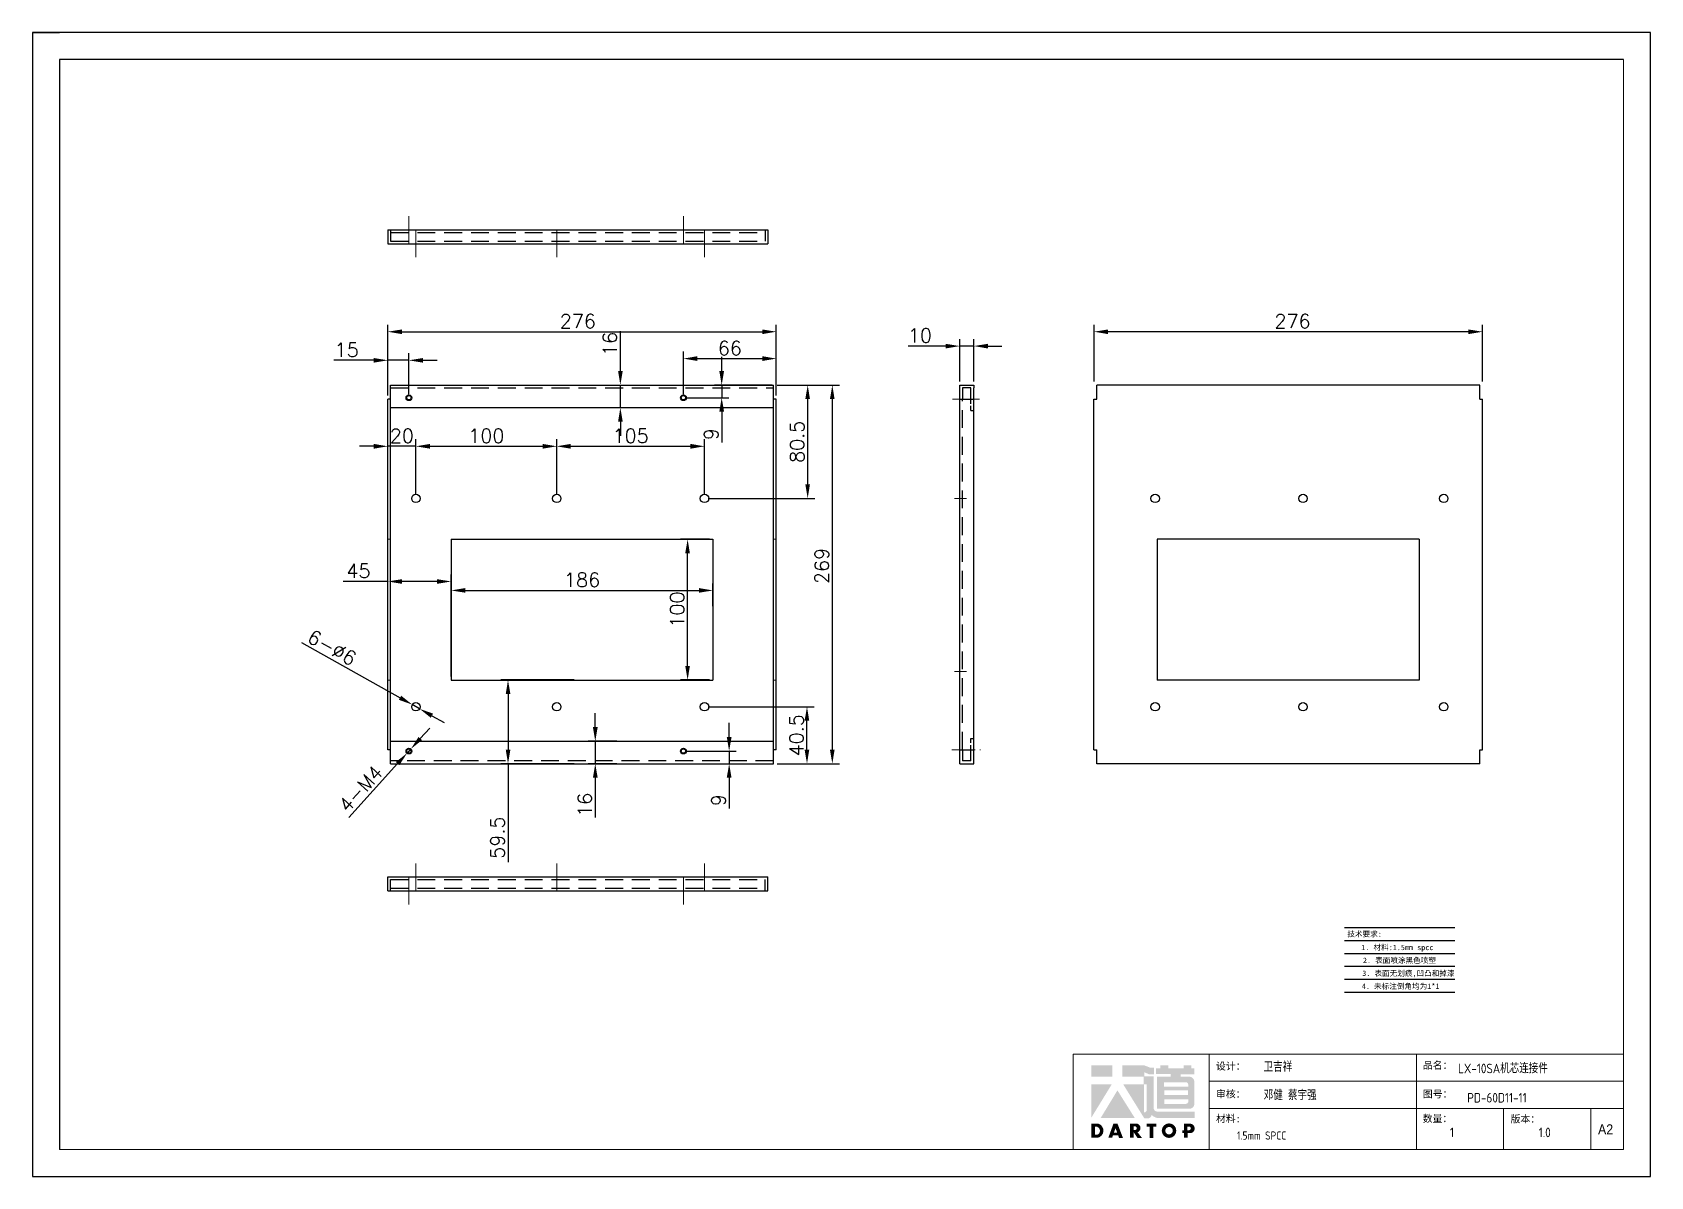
# Model space of a CAD drawing. Header units: millimetres. Extents: x -30327 to 34858, y 4015 to 75103.
# Drawn here: x 2753 to 3902, y 37747 to 38560 of the extents above; entities that cross this region are included whole.
import ezdxf
from ezdxf.enums import TextEntityAlignment as Align

# ---------------------------------------------------------------- set-up
doc = ezdxf.new("R2010")
doc.units = ezdxf.units.MM
for name, pattern in [('CENTER2', [28.575, 19.05, -3.175, 3.175, -3.175]), ('HIDDEN', [9.525, 6.35, -3.175]), ('HIDDEN2', [4.7625, 3.175, -1.5875])]:
    doc.linetypes.add(name, pattern=pattern)
for name, color, linetype, lineweight in [('A-TITLEBLOCK', 7, 'Continuous', 18), ('cen', 1, 'CENTER2', 9), ('dim', 2, 'Continuous', 9), ('HIDEN', 1, 'HIDDEN', 9)]:
    doc.layers.add(name, color=color, linetype=linetype, lineweight=lineweight)
doc.layers.add('hidden', color=3, linetype='HIDDEN2')
doc.layers.add('print', color=30, linetype='Continuous')
doc.styles.add('GB', font='GBENOR.SHX', dxfattribs={"bigfont": 'gbcbig.shx'})
doc.styles.add('HZ', font='')
doc.styles.add('SLDTEXTSTYLE0', font='simfang.ttf', dxfattribs={"bigfont": 'bigfont'})
doc.styles.add('SLDTEXTSTYLE1', font='Gothic.ttf', dxfattribs={"width": 0.913})
doc.styles.get("Standard").update_dxf_attribs({"font": 'txt', "bigfont": 'gbcbig.shx'})
doc.styles.get('HZ').set_extended_font_data('SimSun')
doc.dimstyles.new('1-4', dxfattribs={"dimscale": 4, "dimtxt": 2.5, "dimasz": 2.5, "dimexe": 1.25, "dimexo": 0.625, "dimtad": 1, "dimdsep": 46, "dimtxsty": 'Standard', "dimcen": 2.5, "dimadec": 0, "dimazin": 0, "dimtfac": 1, "dimtmove": 0, "dimatfit": 3, "dimfxl": 0, "dimarcsym": 0})

msp = doc.modelspace()

# ---------------------------------------------------------------- texts
at = {"style": 'HZ'}
for s, height, p in [('技术要求:', 3.86173, (3699.2013, 37919.8467)), ('    2. 表面喷涂黑色喷塑  ', 3.861726, (3721.071, 37901.1399)), ('1. 材料:1.5mm spcc', 3.861726, (3722.4868, 37910.3345)), ('3. 表面无划痕,凹凸和掉漆', 3.861726, (3730.3429, 37891.9453)), ('4. 未标注倒角均为1*1', 3.861726, (3724.8287, 37882.7508))]:
    msp.add_text(s, height=height, dxfattribs=at).set_placement(p, align=Align.MIDDLE_CENTER)

# ---------------------------------------------------------------- blocks, each defined once
blk = doc.blocks.new('*D1515')
at = {"layer": 'Defpoints', "color": 0}
for p in [(3281.3, 38347.7), (3005.3, 38309.8), (3281.3, 38309.8)]:
    blk.add_point(p, dxfattribs=at)
at = {"layer": 'dim', "color": 0, "lineweight": -2}
for p, q in [((3005.3, 38312.3), (3005.3, 38352.7)), ((3281.3, 38312.3), (3281.3, 38352.7)), ((3015.3, 38347.7), (3271.3, 38347.7))]:
    blk.add_line(p, q, dxfattribs=at)
at = {"layer": 'dim', "color": 0}
for points in [[(3015.3, 38349.3), (3015.3, 38346), (3005.3, 38347.7)], [(3271.3, 38349.3), (3271.3, 38346), (3281.3, 38347.7)]]:
    blk.add_solid(points, dxfattribs=at)
at = {"layer": 'dim', "color": 0, "insert": (3140.3, 38355.2), "char_height": 10, "attachment_point": 5}
blk.add_mtext('276', dxfattribs=at)
blk = doc.blocks.new('*D1516')
at = {"layer": 'Defpoints', "color": 0}
for p in [(3281.3, 38309.8), (3321.1, 38309.8), (3281.3, 38040.8)]:
    blk.add_point(p, dxfattribs=at)
at = {"layer": 'dim', "color": 0, "lineweight": -2}
for p, q in [((3283.8, 38309.8), (3326.1, 38309.8)), ((3321.1, 38050.8), (3321.1, 38299.8)), ((3283.8, 38040.8), (3326.1, 38040.8))]:
    blk.add_line(p, q, dxfattribs=at)
at = {"layer": 'dim', "color": 0}
for points in [[(3319.4, 38299.8), (3322.7, 38299.8), (3321.1, 38309.8)], [(3319.4, 38050.8), (3322.7, 38050.8), (3321.1, 38040.8)]]:
    blk.add_solid(points, dxfattribs=at)
at = {"layer": 'dim', "color": 0, "insert": (3313.6, 38181.3), "char_height": 10, "attachment_point": 5, "rotation": 90}
blk.add_mtext('269', dxfattribs=at)
blk = doc.blocks.new('*D1517')
at = {"layer": 'Defpoints', "color": 0}
for p in [(3411.6, 38337.5), (3411.6, 38309.8), (3421.6, 38309.8)]:
    blk.add_point(p, dxfattribs=at)
at = {"layer": 'dim', "color": 0, "lineweight": -2}
for p, q in [((3411.6, 38312.3), (3411.6, 38342.5)), ((3421.6, 38312.3), (3421.6, 38342.5)), ((3401.6, 38337.5), (3374.9, 38337.5)), ((3421.6, 38337.5), (3411.6, 38337.5)), ((3431.6, 38337.5), (3441.6, 38337.5))]:
    blk.add_line(p, q, dxfattribs=at)
at = {"layer": 'dim', "color": 0}
for points in [[(3401.6, 38339.1), (3401.6, 38335.8), (3411.6, 38337.5)], [(3431.6, 38339.1), (3431.6, 38335.8), (3421.6, 38337.5)]]:
    blk.add_solid(points, dxfattribs=at)
at = {"layer": 'dim', "color": 0, "insert": (3383.3, 38345), "char_height": 10, "attachment_point": 5}
blk.add_mtext('10', dxfattribs=at)
blk = doc.blocks.new('*D1518')
at = {"layer": 'Defpoints', "color": 0}
for p in [(3279.3, 38309.8), (3303.6, 38309.8), (3230.3, 38229.3)]:
    blk.add_point(p, dxfattribs=at)
at = {"layer": 'dim', "color": 0, "lineweight": -2}
for p, q in [((3281.8, 38309.8), (3308.6, 38309.8)), ((3303.6, 38239.3), (3303.6, 38299.8)), ((3232.8, 38229.3), (3308.6, 38229.3))]:
    blk.add_line(p, q, dxfattribs=at)
at = {"layer": 'dim', "color": 0}
for points in [[(3301.9, 38299.8), (3305.2, 38299.8), (3303.6, 38309.8)], [(3301.9, 38239.3), (3305.2, 38239.3), (3303.6, 38229.3)]]:
    blk.add_solid(points, dxfattribs=at)
at = {"layer": 'dim', "color": 0, "insert": (3296.1, 38269.5), "char_height": 10, "attachment_point": 5, "rotation": 90}
blk.add_mtext('80.5', dxfattribs=at)
blk = doc.blocks.new('*D1519')
at = {"layer": 'Defpoints', "color": 0}
for p in [(3230.3, 38081.3), (3303.1, 38081.3), (3279.3, 38040.8)]:
    blk.add_point(p, dxfattribs=at)
at = {"layer": 'dim', "color": 0, "lineweight": -2}
for p, q in [((3232.8, 38081.3), (3308.1, 38081.3)), ((3303.1, 38050.8), (3303.1, 38071.3)), ((3281.8, 38040.8), (3308.1, 38040.8))]:
    blk.add_line(p, q, dxfattribs=at)
at = {"layer": 'dim', "color": 0}
for points in [[(3301.4, 38071.3), (3304.7, 38071.3), (3303.1, 38081.3)], [(3301.4, 38050.8), (3304.7, 38050.8), (3303.1, 38040.8)]]:
    blk.add_solid(points, dxfattribs=at)
at = {"layer": 'dim', "color": 0, "insert": (3295.6, 38061), "char_height": 10, "attachment_point": 5, "rotation": 90}
blk.add_mtext('40.5', dxfattribs=at)
blk = doc.blocks.new('*D1520')
at = {"layer": 'Defpoints', "color": 0}
for p in [(3242.5, 38309.8), (3280.9, 38309.8), (3215.3, 38300.8)]:
    blk.add_point(p, dxfattribs=at)
at = {"layer": 'dim', "color": 0, "lineweight": -2}
for p, q in [((3242.5, 38319.8), (3242.5, 38329.8)), ((3278.4, 38309.8), (3237.5, 38309.8)), ((3242.5, 38309.8), (3242.5, 38300.8)), ((3217.8, 38300.8), (3247.5, 38300.8)), ((3242.5, 38290.8), (3242.5, 38269.1))]:
    blk.add_line(p, q, dxfattribs=at)
at = {"layer": 'dim', "color": 0}
for points in [[(3240.8, 38319.8), (3244.2, 38319.8), (3242.5, 38309.8)], [(3240.8, 38290.8), (3244.2, 38290.8), (3242.5, 38300.8)]]:
    blk.add_solid(points, dxfattribs=at)
at = {"layer": 'dim', "color": 0, "insert": (3235, 38275), "char_height": 10, "attachment_point": 5, "rotation": 90}
blk.add_mtext('9', dxfattribs=at)
blk = doc.blocks.new('*D1521')
at = {"layer": 'Defpoints', "color": 0}
for p in [(3215.3, 38049.8), (3215.3, 38040.8), (3247.8, 38040.8)]:
    blk.add_point(p, dxfattribs=at)
at = {"layer": 'dim', "color": 0, "lineweight": -2}
for p, q in [((3247.8, 38059.8), (3247.8, 38069.8)), ((3217.8, 38049.8), (3252.8, 38049.8)), ((3217.8, 38040.8), (3252.8, 38040.8)), ((3247.8, 38049.8), (3247.8, 38040.8)), ((3247.8, 38030.8), (3247.8, 38009.1))]:
    blk.add_line(p, q, dxfattribs=at)
at = {"layer": 'dim', "color": 0}
for points in [[(3246.1, 38059.8), (3249.5, 38059.8), (3247.8, 38049.8)], [(3246.1, 38030.8), (3249.5, 38030.8), (3247.8, 38040.8)]]:
    blk.add_solid(points, dxfattribs=at)
at = {"layer": 'dim', "color": 0, "insert": (3240.3, 38015), "char_height": 10, "attachment_point": 5, "rotation": 90}
blk.add_mtext('9', dxfattribs=at)
blk = doc.blocks.new('*D1522')
at = {"layer": 'Defpoints', "color": 0}
for p in [(3005.3, 38327.4), (3005.3, 38299.8), (3020.3, 38300.8)]:
    blk.add_point(p, dxfattribs=at)
at = {"layer": 'dim', "color": 0, "lineweight": -2}
for p, q in [((3005.3, 38302.3), (3005.3, 38332.4)), ((3020.3, 38303.3), (3020.3, 38332.4)), ((2995.3, 38327.4), (2967, 38327.4)), ((3020.3, 38327.4), (3005.3, 38327.4)), ((3030.3, 38327.4), (3040.3, 38327.4))]:
    blk.add_line(p, q, dxfattribs=at)
at = {"layer": 'dim', "color": 0}
for points in [[(2995.3, 38329), (2995.3, 38325.7), (3005.3, 38327.4)], [(3030.3, 38329), (3030.3, 38325.7), (3020.3, 38327.4)]]:
    blk.add_solid(points, dxfattribs=at)
at = {"layer": 'dim', "color": 0, "insert": (2976.1, 38334.9), "char_height": 10, "attachment_point": 5}
blk.add_mtext('15', dxfattribs=at)
blk = doc.blocks.new('*D1523')
at = {"layer": 'Defpoints', "color": 0}
for p in [(3281.3, 38328.6), (3215.3, 38300.8), (3281.3, 38299.8)]:
    blk.add_point(p, dxfattribs=at)
at = {"layer": 'dim', "color": 0, "lineweight": -2}
for p, q in [((3215.3, 38303.3), (3215.3, 38333.6)), ((3225.3, 38328.6), (3271.3, 38328.6)), ((3281.3, 38302.3), (3281.3, 38333.6))]:
    blk.add_line(p, q, dxfattribs=at)
at = {"layer": 'dim', "color": 0}
for points in [[(3225.3, 38330.3), (3225.3, 38326.9), (3215.3, 38328.6)], [(3271.3, 38330.3), (3271.3, 38326.9), (3281.3, 38328.6)]]:
    blk.add_solid(points, dxfattribs=at)
at = {"layer": 'dim', "color": 0, "insert": (3248.3, 38336.1), "char_height": 10, "attachment_point": 5}
blk.add_mtext('66', dxfattribs=at)
blk = doc.blocks.new('*D1524')
at = {"layer": 'Defpoints', "color": 0}
for p in [(3140.3, 38309.8), (3170.5, 38309.8), (3140.3, 38293.8)]:
    blk.add_point(p, dxfattribs=at)
at = {"layer": 'dim', "color": 0, "lineweight": -2}
for p, q in [((3170.5, 38319.8), (3170.5, 38348.1)), ((3142.8, 38309.8), (3175.5, 38309.8)), ((3170.5, 38293.8), (3170.5, 38309.8)), ((3142.8, 38293.8), (3175.5, 38293.8)), ((3170.5, 38283.8), (3170.5, 38273.8))]:
    blk.add_line(p, q, dxfattribs=at)
at = {"layer": 'dim', "color": 0}
for points in [[(3168.9, 38319.8), (3172.2, 38319.8), (3170.5, 38309.8)], [(3168.9, 38283.8), (3172.2, 38283.8), (3170.5, 38293.8)]]:
    blk.add_solid(points, dxfattribs=at)
at = {"layer": 'dim', "color": 0, "insert": (3163, 38339), "char_height": 10, "attachment_point": 5, "rotation": 90}
blk.add_mtext('16', dxfattribs=at)
blk = doc.blocks.new('*D1525')
at = {"layer": 'Defpoints', "color": 0}
for p in [(3170.5, 38056.8), (3152.7, 38040.8), (3170.5, 38040.8)]:
    blk.add_point(p, dxfattribs=at)
at = {"layer": 'dim', "color": 0, "lineweight": -2}
for p, q in [((3152.7, 38066.8), (3152.7, 38076.8)), ((3168, 38056.8), (3147.7, 38056.8)), ((3152.7, 38056.8), (3152.7, 38040.8)), ((3168, 38040.8), (3147.7, 38040.8)), ((3152.7, 38030.8), (3152.7, 38002.5))]:
    blk.add_line(p, q, dxfattribs=at)
at = {"layer": 'dim', "color": 0}
for points in [[(3151, 38066.8), (3154.4, 38066.8), (3152.7, 38056.8)], [(3151, 38030.8), (3154.4, 38030.8), (3152.7, 38040.8)]]:
    blk.add_solid(points, dxfattribs=at)
at = {"layer": 'dim', "color": 0, "insert": (3145.2, 38011.6), "char_height": 10, "attachment_point": 5, "rotation": 90}
blk.add_mtext('16', dxfattribs=at)
blk = doc.blocks.new('*D1526')
at = {"layer": 'Defpoints', "color": 0}
for p in [(3005.3, 38266.3), (3005.3, 38229.3), (3025.3, 38229.3)]:
    blk.add_point(p, dxfattribs=at)
at = {"layer": 'dim', "color": 0, "lineweight": -2}
for p, q in [((3005.3, 38231.8), (3005.3, 38271.3)), ((3025.3, 38231.8), (3025.3, 38271.3)), ((2995.3, 38266.3), (2985.3, 38266.3)), ((3025.3, 38266.3), (3005.3, 38266.3)), ((3035.3, 38266.3), (3045.3, 38266.3))]:
    blk.add_line(p, q, dxfattribs=at)
at = {"layer": 'dim', "color": 0}
for points in [[(2995.3, 38268), (2995.3, 38264.6), (3005.3, 38266.3)], [(3035.3, 38268), (3035.3, 38264.6), (3025.3, 38266.3)]]:
    blk.add_solid(points, dxfattribs=at)
at = {"layer": 'dim', "color": 0, "insert": (3015.3, 38273.8), "char_height": 10, "attachment_point": 5}
blk.add_mtext('20', dxfattribs=at)
blk = doc.blocks.new('*D1527')
at = {"layer": 'Defpoints', "color": 0}
for p in [(3125.3, 38266.3), (3025.3, 38229.3), (3125.3, 38229.3)]:
    blk.add_point(p, dxfattribs=at)
at = {"layer": 'dim', "color": 0, "lineweight": -2}
for p, q in [((3025.3, 38231.8), (3025.3, 38271.3)), ((3125.3, 38231.8), (3125.3, 38271.3)), ((3035.3, 38266.3), (3115.3, 38266.3))]:
    blk.add_line(p, q, dxfattribs=at)
at = {"layer": 'dim', "color": 0}
for points in [[(3035.3, 38268), (3035.3, 38264.6), (3025.3, 38266.3)], [(3115.3, 38268), (3115.3, 38264.6), (3125.3, 38266.3)]]:
    blk.add_solid(points, dxfattribs=at)
at = {"layer": 'dim', "color": 0, "insert": (3075.3, 38273.8), "char_height": 10, "attachment_point": 5}
blk.add_mtext('100', dxfattribs=at)
blk = doc.blocks.new('*D1528')
at = {"layer": 'Defpoints', "color": 0}
for p in [(3230.3, 38266.3), (3125.3, 38229.3), (3230.3, 38229.3)]:
    blk.add_point(p, dxfattribs=at)
at = {"layer": 'dim', "color": 0, "lineweight": -2}
for p, q in [((3125.3, 38231.8), (3125.3, 38271.3)), ((3230.3, 38231.8), (3230.3, 38271.3)), ((3135.3, 38266.3), (3220.3, 38266.3))]:
    blk.add_line(p, q, dxfattribs=at)
at = {"layer": 'dim', "color": 0}
for points in [[(3135.3, 38268), (3135.3, 38264.6), (3125.3, 38266.3)], [(3220.3, 38268), (3220.3, 38264.6), (3230.3, 38266.3)]]:
    blk.add_solid(points, dxfattribs=at)
at = {"layer": 'dim', "color": 0, "insert": (3177.8, 38273.8), "char_height": 10, "attachment_point": 5}
blk.add_mtext('105', dxfattribs=at)
blk = doc.blocks.new('*D1529')
at = {"layer": 'Defpoints', "color": 0}
for p in [(3022.7, 38082.8), (3027.9, 38079.8)]:
    blk.add_point(p, dxfattribs=at)
at = {"layer": 'dim', "color": 0, "lineweight": -2}
for p, q in [((2943.9, 38127), (3014, 38087.7)), ((3027.9, 38079.8), (3022.7, 38082.8)), ((3036.7, 38074.9), (3045.4, 38070))]:
    blk.add_line(p, q, dxfattribs=at)
at = {"layer": 'dim', "color": 0}
for points in [[(3014.8, 38089.1), (3013.2, 38086.2), (3022.7, 38082.8)], [(3037.5, 38076.4), (3035.8, 38073.5), (3027.9, 38079.8)]]:
    blk.add_solid(points, dxfattribs=at)
at = {"layer": 'dim', "color": 0, "insert": (2965.7, 38123.3), "char_height": 10, "attachment_point": 5, "rotation": 330.6984}
blk.add_mtext('6-∅6', dxfattribs=at)
blk = doc.blocks.new('*D1530')
at = {"layer": 'Defpoints', "color": 0}
for p in [(3019, 38048.3), (3021.7, 38051.3)]:
    blk.add_point(p, dxfattribs=at)
at = {"layer": 'dim', "color": 0, "lineweight": -2}
for p, q in [((3028.4, 38058.7), (3035.1, 38066.1)), ((2977.6, 38002.6), (3012.3, 38040.9)), ((3021.7, 38051.3), (3019, 38048.3))]:
    blk.add_line(p, q, dxfattribs=at)
at = {"layer": 'dim', "color": 0}
for points in [[(3027.1, 38059.8), (3029.6, 38057.6), (3021.7, 38051.3)], [(3011, 38042), (3013.5, 38039.8), (3019, 38048.3)]]:
    blk.add_solid(points, dxfattribs=at)
at = {"layer": 'dim', "color": 0, "insert": (2986, 38023.1), "char_height": 10, "attachment_point": 5, "rotation": 47.8095}
blk.add_mtext('4-M4', dxfattribs=at)
blk = doc.blocks.new('*D1531')
at = {"layer": 'Defpoints', "color": 0}
for p in [(3236.3, 38163.9), (3050.3, 38150.3), (3236.3, 38150.3)]:
    blk.add_point(p, dxfattribs=at)
at = {"layer": 'dim', "color": 0, "lineweight": -2}
for p, q in [((3050.3, 38152.8), (3050.3, 38168.9)), ((3236.3, 38152.8), (3236.3, 38168.9)), ((3060.3, 38163.9), (3226.3, 38163.9))]:
    blk.add_line(p, q, dxfattribs=at)
at = {"layer": 'dim', "color": 0}
for points in [[(3060.3, 38165.6), (3060.3, 38162.3), (3050.3, 38163.9)], [(3226.3, 38165.6), (3226.3, 38162.3), (3236.3, 38163.9)]]:
    blk.add_solid(points, dxfattribs=at)
at = {"layer": 'dim', "color": 0, "insert": (3143.3, 38171.4), "char_height": 10, "attachment_point": 5}
blk.add_mtext('186', dxfattribs=at)
blk = doc.blocks.new('*D1532')
at = {"layer": 'Defpoints', "color": 0}
for p in [(3218.3, 38200.3), (3236.3, 38200.3), (3236.3, 38100.3)]:
    blk.add_point(p, dxfattribs=at)
at = {"layer": 'dim', "color": 0, "lineweight": -2}
for p, q in [((3233.8, 38200.3), (3213.3, 38200.3)), ((3218.3, 38110.3), (3218.3, 38190.3)), ((3233.8, 38100.3), (3213.3, 38100.3))]:
    blk.add_line(p, q, dxfattribs=at)
at = {"layer": 'dim', "color": 0}
for points in [[(3216.6, 38190.3), (3219.9, 38190.3), (3218.3, 38200.3)], [(3216.6, 38110.3), (3219.9, 38110.3), (3218.3, 38100.3)]]:
    blk.add_solid(points, dxfattribs=at)
at = {"layer": 'dim', "color": 0, "insert": (3210.8, 38150.3), "char_height": 10, "attachment_point": 5, "rotation": 90}
blk.add_mtext('100', dxfattribs=at)
blk = doc.blocks.new('*D1533')
at = {"layer": 'Defpoints', "color": 0}
for p in [(3005.3, 38170.3), (3005.3, 38150.3), (3050.3, 38100.3)]:
    blk.add_point(p, dxfattribs=at)
at = {"layer": 'dim', "color": 0, "lineweight": -2}
for p, q in [((3005.3, 38170.3), (2973.6, 38170.3)), ((3005.3, 38152.8), (3005.3, 38175.3)), ((3040.3, 38170.3), (3015.3, 38170.3)), ((3050.3, 38102.8), (3050.3, 38175.3))]:
    blk.add_line(p, q, dxfattribs=at)
at = {"layer": 'dim', "color": 0}
for points in [[(3015.3, 38171.9), (3015.3, 38168.6), (3005.3, 38170.3)], [(3040.3, 38171.9), (3040.3, 38168.6), (3050.3, 38170.3)]]:
    blk.add_solid(points, dxfattribs=at)
at = {"layer": 'dim', "color": 0, "insert": (2984.5, 38177.8), "char_height": 10, "attachment_point": 5}
blk.add_mtext('45', dxfattribs=at)
blk = doc.blocks.new('*D1534')
at = {"layer": 'Defpoints', "color": 0}
for p in [(3140.3, 38100.3), (3090.7, 38040.8), (3140.3, 38040.8)]:
    blk.add_point(p, dxfattribs=at)
at = {"layer": 'dim', "color": 0, "lineweight": -2}
for p, q in [((3137.8, 38100.3), (3085.7, 38100.3)), ((3090.7, 38090.3), (3090.7, 38050.8)), ((3137.8, 38040.8), (3085.7, 38040.8)), ((3090.7, 38040.8), (3090.7, 37970.8))]:
    blk.add_line(p, q, dxfattribs=at)
at = {"layer": 'dim', "color": 0}
for points in [[(3089.1, 38090.3), (3092.4, 38090.3), (3090.7, 38100.3)], [(3089.1, 38050.8), (3092.4, 38050.8), (3090.7, 38040.8)]]:
    blk.add_solid(points, dxfattribs=at)
at = {"layer": 'dim', "color": 0, "insert": (3083.2, 37988.3), "char_height": 10, "attachment_point": 5, "rotation": 90}
blk.add_mtext('59.5', dxfattribs=at)
blk = doc.blocks.new('Dartop Logo')
at = {"true_color": 0xc40018}
h = blk.add_hatch(color=12, dxfattribs=at)
h.set_gradient(color1=(196, 0, 24), color2=(196, 0, 24), tint=1)
h.paths.add_polyline_path([(30.39, -3.87), (33.08, -5.04), (35.99, -5.04), (35.99, -1.19), (33.59, -1.19), (30.46, 0.05), (17.94, 0.05), (17.94, -6.46), (30.12, -6.46), (30.12, -6.59), (30.12, -10.75), (18.31, -10.75), (30.46, -30.31), (32.87, -30.31, 0.279375), (34.63, -28.6), (34.63, -28.51), (34.84, -28.51, 0.143145), (38.15, -30.2), (59.27, -30.2), (59.27, -26.49), (38.06, -26.49, -0.414214), (35.75, -24.18), (35.75, -6.26), (30.39, -6.26)])
h.paths.add_polyline_path([(30.25, -10.84), (31.8, -10.84), (31.8, -26.02, -0.088936), (30.9, -26.94), (30.24, -26.94)], flags=16)
h = blk.add_hatch(color=12, dxfattribs=at)
h.set_gradient(color1=(196, 0, 24), color2=(196, 0, 24), tint=1)
h.paths.add_polyline_path([(59.24, -1.73), (57.36, -1.73), (57.36, 0.06), (53.06, 0.06), (53.06, -1.64), (44.29, -1.64), (44.29, 0.15), (39.7, 0.15), (39.7, -1.67), (37.16, -1.67), (37.16, -4.97), (45.54, -4.97), (45.54, -6.42), (37.73, -6.42), (37.73, -24.88), (56.26, -24.88, 0.414214), (59.15, -21.99), (59.15, -9.35, 0.414214), (56.26, -6.46), (51.36, -6.46), (51.36, -5.03), (59.24, -5.03)])
h.paths.add_polyline_path([(54.21, -9.59, -0.414214), (55.66, -11.04), (55.66, -12.1), (41.79, -12.1), (41.79, -9.59)], flags=16)
h.paths.add_polyline_path([(55.57, -14.33), (55.57, -17.01), (41.88, -17.01), (41.88, -14.33)], flags=16)
h.paths.add_polyline_path([(55.75, -19.43), (55.75, -20.57, -0.414214), (54.3, -22.02), (41.88, -22.02), (41.88, -19.43)], flags=16)
h = blk.add_hatch(color=12, dxfattribs=at)
h.set_gradient(color1=(196, 0, 24), color2=(196, 0, 24), tint=1)
h.paths.add_polyline_path([(12.18, 0), (0, 0), (0, -6.37), (12.18, -6.37)])
h = blk.add_hatch(color=12, dxfattribs=at)
h.set_gradient(color1=(196, 0, 24), color2=(196, 0, 24), tint=1)
h.paths.add_polyline_path([(11.79, -10.83), (0.03, -10.83), (0.03, -30.03)])
h = blk.add_hatch(color=12, dxfattribs=at)
h.set_gradient(color1=(196, 0, 24), color2=(196, 0, 24), tint=1)
h.paths.add_polyline_path([(15.05, -14.31), (5.44, -30.15), (25.01, -30.15)])
at = {"true_color": 0x646464}
h = blk.add_hatch(color=251, dxfattribs=at)
h.set_gradient(color1=(100, 100, 100), color2=(100, 100, 100), tint=1)
h.paths.add_polyline_path([(4.15, -33.43), (0.11, -33.43), (0.11, -41.5), (3.51, -41.5, 0.793016)])
h.paths.add_polyline_path([(3.57, -39.73), (2.16, -39.73), (2.16, -35.19), (3.42, -35.19, -0.671361)], flags=16)
h = blk.add_hatch(color=251, dxfattribs=at)
h.set_gradient(color1=(100, 100, 100), color2=(100, 100, 100), tint=1)
h.paths.add_polyline_path([(15.08, -33.36), (12.78, -33.36), (9.82, -41.51), (12, -41.51), (12.51, -40.06), (15.46, -40.06), (15.99, -41.52), (18.19, -41.52)])
h.paths.add_polyline_path([(14.9, -38.51), (13.07, -38.51), (13.97, -35.95)], flags=16)
h = blk.add_hatch(color=251, dxfattribs=at)
h.set_gradient(color1=(100, 100, 100), color2=(100, 100, 100), tint=1)
h.paths.add_polyline_path([(26.27, -33.36), (22.3, -33.36), (22.3, -41.51), (24.4, -41.51), (24.4, -38.28), (26.55, -41.54), (29.09, -41.54), (26.61, -38.3, 0.744055)])
h.paths.add_polyline_path([(24.38, -37.08), (24.38, -34.94), (25.32, -34.94, -0.796809), (25.3, -37.08)], flags=16)
h = blk.add_hatch(color=251, dxfattribs=at)
h.set_gradient(color1=(100, 100, 100), color2=(100, 100, 100), tint=1)
h.paths.add_polyline_path([(37.44, -33.4), (31.88, -33.4), (31.88, -35.16), (33.61, -35.16), (33.61, -41.52), (35.69, -41.52), (35.69, -35.16), (37.44, -35.16)])
h = blk.add_hatch(color=251, dxfattribs=at)
h.set_gradient(color1=(100, 100, 100), color2=(100, 100, 100), tint=1)
h.paths.add_polyline_path([(40.46, -37.41, 1), (48.83, -37.41, 1)])
h.paths.add_polyline_path([(46.8, -37.41, -1), (42.5, -37.41, -1)], flags=16)
h = blk.add_hatch(color=251, dxfattribs=at)
h.set_gradient(color1=(100, 100, 100), color2=(100, 100, 100), tint=1)
h.paths.add_polyline_path([(56.85, -33.38), (56.73, -33.38), (53.19, -33.38), (53.19, -37.19), (52.26, -37.19), (52.26, -38.73), (53.18, -38.73), (53.18, -41.5), (55.24, -41.5), (55.24, -38.72), (57.51, -38.72, 0.812304)])
h.paths.add_polyline_path([(55.21, -37.18), (55.21, -35.05), (56.39, -35.05, -0.778213), (56.27, -37.18)], flags=16)
blk = doc.blocks.new('DT-A2-TITLE')
for p, q in [((594, 420), (0, 420)), ((0, 420), (0, 420)), ((0, 420), (0, 0)), ((0, 420), (10, 420)), ((594, 0), (594, 420)), ((10, 410), (10, 10)), ((584, 410), (10, 410))]:
    blk.add_line(p, q)
at = {"layer": 'A-TITLEBLOCK', "color": 7}
for p, q in [((584, 410), (584, 10)), ((594, 0), (594, 297)), ((382, 10), (382, 45)), ((584, 45), (382, 45)), ((432, 45), (432, 10)), ((508, 45), (508, 10)), ((584, 35), (432, 35)), ((432, 25), (584.08, 25)), ((540, 10), (540, 25)), ((572, 10), (572, 25)), ((10, 10), (584, 10)), ((0, 0), (594, 0))]:
    blk.add_line(p, q, dxfattribs=at)
at = {"layer": 'A-TITLEBLOCK', "xscale": 0.6400000000000001, "yscale": 0.6400000000000001, "zscale": 0.6400000000000001}
blk.add_blockref('Dartop Logo', (388.65, 40.81), dxfattribs=at)
at = {"style": 'GB'}
for tag, p, height in [('#设计', (451.96, 38.52), 3.5), ('#品名', (523.32, 37.95), 3.5), ('#审核', (451.99, 28.1), 3.5), ('#图号', (526.67, 27.2), 3.5), ('#数量', (520.33, 14.51), 3.5), ('#版本', (552.92, 14.47), 3.5), ('#材料说明', (442.15, 13.59), 3)]:
    blk.add_attdef(tag, p, '', height=height, dxfattribs=at)
at = {"layer": 'A-TITLEBLOCK', "color": 7, "attachment_point": 1}
for s, insert, char_height, style in [('设计：', (434.47, 41.87), 2.646, 'SLDTEXTSTYLE0'), ('品名：', (510.43, 42.19), 2.646, 'SLDTEXTSTYLE0'), ('审核：', (434.47, 31.64), 2.646, 'SLDTEXTSTYLE0'), ('图号：', (510.4, 31.66), 2.646, 'SLDTEXTSTYLE0'), ('材料:', (434.47, 22.62), 2.646, 'SLDTEXTSTYLE0'), ('数量：', (510.35, 22.64), 2.646, 'SLDTEXTSTYLE0'), ('版本：', (542.59, 22.48), 2.646, 'SLDTEXTSTYLE0'), ('A2', (574.7, 19.21), 3.704, 'SLDTEXTSTYLE1')]:
    blk.add_mtext(s, dxfattribs=dict(at, insert=insert, char_height=char_height, style=style))
blk = doc.blocks.new('*D1535')
at = {"layer": 'Defpoints', "color": 0}
for p in [(3507, 38347.7), (3507, 38309.8), (3783, 38309.8)]:
    blk.add_point(p, dxfattribs=at)
at = {"layer": 'dim', "color": 0, "lineweight": -2}
for p, q in [((3507, 38312.3), (3507, 38352.7)), ((3783, 38312.3), (3783, 38352.7)), ((3773, 38347.7), (3517, 38347.7))]:
    blk.add_line(p, q, dxfattribs=at)
at = {"layer": 'dim', "color": 0}
for points in [[(3517, 38349.3), (3517, 38346), (3507, 38347.7)], [(3773, 38349.3), (3773, 38346), (3783, 38347.7)]]:
    blk.add_solid(points, dxfattribs=at)
at = {"layer": 'dim', "color": 0, "insert": (3648, 38355.2), "char_height": 10, "attachment_point": 5}
blk.add_mtext('276', dxfattribs=at)

# ---------------------------------------------------------------- dimensions: what is measured, and where the dimension line sits
at = {"layer": 'dim'}
for base, p1, p2, picture, middle in [((3281.3143, 38347.6589), (3005.3143, 38309.7881), (3281.3143, 38309.7881), '*D1515', (3140.3143, 38347.6589)), ((3230.3143, 38266.2977), (3125.3143, 38229.2881), (3230.3143, 38229.2881), '*D1528', (3177.8143, 38266.2977)), ((3005.3143, 38170.2654), (3050.3143, 38100.2881), (3005.3143, 38150.2881), '*D1533', (2984.4809, 38170.2654))]:
    dim = msp.add_linear_dim(base=base, p1=p1, p2=p2, dimstyle='1-4', dxfattribs=at)
    dim.commit()
    dim.dimension.update_dxf_attribs({"geometry": picture, "text_midpoint": middle, "dimtype": 160})
for base, p1, p2, angle, picture, middle in [((3411.5918, 38337.4593), (3421.5918, 38309.7881), (3411.5918, 38309.7881), 180, '*D1517', (3383.2584, 38344.9593)), ((3170.5196, 38309.7881), (3140.3143, 38293.7881), (3140.3143, 38309.7881), 90, '*D1524', (3163.0196, 38338.9548)), ((3303.5723, 38309.7881), (3230.3143, 38229.2881), (3279.3143, 38309.7881), 90, '*D1518', (3296.0723, 38269.5381)), ((3218.2775, 38200.2881), (3236.3143, 38100.2881), (3236.3143, 38200.2881), 90, '*D1532', (3210.7775, 38150.2881)), ((3152.7097, 38040.7881), (3170.5196, 38056.7881), (3170.5196, 38040.7881), 90, '*D1525', (3145.2097, 38011.6214)), ((3303.059, 38081.2881), (3279.3143, 38040.7881), (3230.3143, 38081.2881), 90, '*D1519', (3295.559, 38061.0381)), ((3247.797, 38040.7881), (3215.3143, 38049.7881), (3215.3143, 38040.7881), 90, '*D1521', (3240.297, 38014.9548))]:
    dim = msp.add_linear_dim(base=base, p1=p1, p2=p2, angle=angle, dimstyle='1-4', dxfattribs=at)
    dim.commit()
    dim.dimension.update_dxf_attribs({"geometry": picture, "text_midpoint": middle})
for base, p1, p2, angle, picture, middle in [((3506.9612, 38347.6589), (3782.9612, 38309.7881), (3506.9612, 38309.7881), 180, '*D1535', (3647.9612, 38347.6589)), ((3242.5072, 38309.7881), (3215.3143, 38300.7881), (3280.8973, 38309.7881), 90, '*D1520', (3242.5072, 38274.9548)), ((3321.059, 38309.7881), (3281.3143, 38040.7881), (3281.3143, 38309.7881), 90, '*D1516', (3321.059, 38181.2881)), ((3090.7323, 38040.7881), (3140.3143, 38100.2881), (3140.3143, 38040.7881), 90, '*D1534', (3090.7323, 37988.2881))]:
    dim = msp.add_linear_dim(base=base, p1=p1, p2=p2, angle=angle, dimstyle='1-4', dxfattribs=at)
    dim.commit()
    dim.dimension.update_dxf_attribs({"geometry": picture, "text_midpoint": middle, "dimtype": 160})
for base, p1, p2, picture, middle in [((3005.3143, 38327.3662), (3020.3143, 38300.7881), (3005.3143, 38299.7881), '*D1522', (2976.1476, 38334.8662)), ((3281.3143, 38328.6084), (3215.3143, 38300.7881), (3281.3143, 38299.7881), '*D1523', (3248.3143, 38336.1084)), ((3005.3143, 38266.2977), (3025.3143, 38229.2881), (3005.3143, 38229.2881), '*D1526', (3015.3143, 38273.7977)), ((3125.3143, 38266.2977), (3025.3143, 38229.2881), (3125.3143, 38229.2881), '*D1527', (3075.3143, 38273.7977)), ((3236.3143, 38163.9453), (3050.3143, 38150.2881), (3236.3143, 38150.2881), '*D1531', (3143.3143, 38171.4453))]:
    dim = msp.add_linear_dim(base=base, p1=p1, p2=p2, dimstyle='1-4', dxfattribs=at)
    dim.commit()
    dim.dimension.update_dxf_attribs({"geometry": picture, "text_midpoint": middle})
dim = msp.add_diameter_dim_2p(p1=(3027.9304, 38079.8199), p2=(3022.6981, 38082.7563), text='6-<>', dimstyle='1-4', dxfattribs=at)
dim.commit()
dim.dimension.update_dxf_attribs({"geometry": '*D1529', "text_midpoint": (2962.0264, 38116.8059), "dimtype": 163})
dim = msp.add_diameter_dim_2p(p1=(3021.6575, 38051.2699), p2=(3018.9711, 38048.3063), text='4-M4', dimstyle='1-4', dxfattribs=at)
dim.commit()
dim.dimension.update_dxf_attribs({"geometry": '*D1530', "text_midpoint": (2985.9906, 38023.0892)})

# ---------------------------------------------------------------- linework, layer by layer
for p, q in [((3005.3143, 38420.1171), (3275.3143, 38420.1171)), ((3005.3143, 38410.1171), (3275.3143, 38410.1171)), ((3007.3143, 38309.7881), (3279.3143, 38309.7881)), ((3007.3143, 38307.7881), (3007.3143, 38309.7881)), ((3279.3143, 38040.7881), (3279.3143, 38309.7881)), ((3411.5918, 38040.7881), (3411.5918, 38309.7881)), ((3411.5918, 38309.7881), (3421.5918, 38309.7881)), ((3419.5918, 38307.7881), (3413.5918, 38307.7881)), ((3413.5918, 38307.7881), (3413.5918, 38299.7881)), ((3419.5918, 38299.7881), (3419.5918, 38307.7881)), ((3421.5918, 38309.7881), (3421.5918, 38307.7881)), ((3421.5918, 38042.7881), (3421.5918, 38307.7881)), ((3780.9612, 38309.7881), (3508.9612, 38309.7881)), ((3508.9612, 38299.7881), (3508.9612, 38309.7881)), ((3780.9612, 38307.7881), (3780.9612, 38309.7881)), ((3005.3143, 38050.7881), (3005.3143, 38299.7881)), ((3007.3143, 38293.7881), (3279.3143, 38293.7881)), ((3281.3143, 38050.7881), (3281.3143, 38299.7881)), ((3411.5918, 38299.7881), (3421.5918, 38299.7881)), ((3506.9612, 38050.7881), (3506.9612, 38299.7881)), ((3782.9612, 38050.7881), (3782.9612, 38299.7881)), ((3050.3143, 38200.2881), (3236.3143, 38200.2881)), ((3050.3143, 38200.2881), (3050.3143, 38100.2881)), ((3236.3143, 38200.2881), (3236.3143, 38100.2881)), ((3737.9612, 38200.2881), (3551.9612, 38200.2881)), ((3551.9612, 38200.2881), (3551.9612, 38100.2881)), ((3737.9612, 38200.2881), (3737.9612, 38100.2881)), ((3050.3143, 38100.2881), (3236.3143, 38100.2881)), ((3737.9612, 38100.2881), (3551.9612, 38100.2881)), ((3007.3143, 38056.7881), (3279.3143, 38056.7881)), ((3007.3143, 38040.7881), (3279.3143, 38040.7881)), ((3411.5918, 38050.7881), (3421.5918, 38050.7881)), ((3411.5918, 38040.7881), (3421.5918, 38040.7881)), ((3413.5918, 38050.7881), (3413.5918, 38042.7881)), ((3419.5918, 38042.7881), (3413.5918, 38042.7881)), ((3419.5918, 38042.7881), (3419.5918, 38050.7881)), ((3421.5918, 38040.7881), (3421.5918, 38042.7881)), ((3508.9612, 38040.7881), (3508.9612, 38050.7881)), ((3780.9612, 38040.7881), (3508.9612, 38040.7881)), ((3005.3143, 37960.4591), (3275.3143, 37960.4591)), ((3005.3143, 37950.4591), (3275.3143, 37950.4591))]:
    msp.add_line(p, q)
at = {"ltscale": 4}
for p, q in [((3005.3143, 38420.1171), (3005.3143, 38410.1171)), ((3007.3143, 38420.1171), (3007.3143, 38412.1171)), ((3273.3143, 38420.1171), (3273.3143, 38412.1171)), ((3275.3143, 38420.1171), (3275.3143, 38410.1171)), ((3007.3143, 38040.7881), (3007.3143, 38307.7881)), ((3780.9612, 38299.7881), (3780.9612, 38307.7881)), ((3007.3143, 38299.7881), (3005.3143, 38299.7881)), ((3281.3143, 38299.7881), (3279.3143, 38299.7881)), ((3506.9612, 38299.7881), (3508.9612, 38299.7881)), ((3780.9612, 38299.7881), (3782.9612, 38299.7881)), ((3007.3143, 38050.7881), (3005.3143, 38050.7881)), ((3281.3143, 38050.7881), (3279.3143, 38050.7881)), ((3506.9612, 38050.7881), (3508.9612, 38050.7881)), ((3780.9612, 38040.7881), (3780.9612, 38050.7881)), ((3780.9612, 38050.7881), (3782.9612, 38050.7881)), ((3005.3143, 37950.4591), (3005.3143, 37960.4591)), ((3275.3143, 37950.4591), (3275.3143, 37960.4591)), ((3007.3143, 37950.4591), (3007.3143, 37958.4591)), ((3273.3143, 37950.4591), (3273.3143, 37958.4591))]:
    msp.add_line(p, q, dxfattribs=at)
for centre, radius in [((3020.3143, 38300.7881), 2), ((3020.3143, 38300.7881), 1.5), ((3215.3143, 38300.7881), 2), ((3215.3143, 38300.7881), 1.5), ((3025.3143, 38229.2881), 3), ((3125.3143, 38229.2881), 3), ((3230.3143, 38229.2881), 3), ((3550.4612, 38229.2881), 3), ((3655.4612, 38229.2881), 3), ((3755.4612, 38229.2881), 3), ((3025.3143, 38081.2881), 3), ((3125.3143, 38081.2881), 3), ((3230.3143, 38081.2881), 3), ((3550.4612, 38081.2881), 3), ((3655.4612, 38081.2881), 3), ((3755.4612, 38081.2881), 3), ((3020.3143, 38049.7881), 2), ((3020.3143, 38049.7881), 1.5), ((3215.3143, 38049.7881), 2), ((3215.3143, 38049.7881), 1.5)]:
    msp.add_circle(centre, radius)
at = {"layer": 'cen'}
for p, q in [((3020.3143, 38410.6748), (3020.3143, 38431.5593)), ((3215.3143, 38410.6748), (3215.3143, 38431.5593)), ((3025.3143, 38400.6748), (3025.3143, 38421.5593)), ((3125.3143, 38400.6748), (3125.3143, 38421.5593)), ((3230.3143, 38400.6748), (3230.3143, 38421.5593)), ((3406.4589, 38299.7881), (3416.4589, 38299.7881)), ((3415.7117, 38299.7881), (3425.7117, 38299.7881)), ((3025.3143, 37969.9014), (3025.3143, 37949.0169)), ((3125.3143, 37969.9014), (3125.3143, 37949.0169)), ((3230.3143, 37969.9014), (3230.3143, 37949.0169)), ((3020.3143, 37959.9014), (3020.3143, 37939.0169)), ((3215.3143, 37959.9014), (3215.3143, 37939.0169))]:
    msp.add_line(p, q, dxfattribs=at)
at = {"layer": 'cen', "ltscale": 4}
for p, q in [((3407.8199, 38229.2881), (3416.3985, 38229.2881)), ((3407.8199, 38106.2881), (3416.3985, 38106.2881))]:
    msp.add_line(p, q, dxfattribs=at)
at = {"layer": 'Defpoints'}
for p, q in [((3684.9792, 37924.4871), (3763.2911, 37924.4871)), ((3684.9792, 37915.2925), (3763.2911, 37915.2925)), ((3684.9792, 37915.2925), (3763.2911, 37915.2925)), ((3684.9792, 37906.0979), (3763.2911, 37906.0979)), ((3684.9792, 37896.9034), (3763.2911, 37896.9034)), ((3684.9792, 37887.7088), (3763.2911, 37887.7088)), ((3684.9792, 37878.5142), (3763.2911, 37878.5142))]:
    msp.add_line(p, q, dxfattribs=at)
at = {"layer": 'dim'}
for p, q in [((3005.3143, 38200.2881), (3007.3143, 38200.2881)), ((3279.3143, 38200.2881), (3281.3143, 38200.2881)), ((3005.3143, 38100.2881), (3007.3143, 38100.2881)), ((3279.3143, 38100.2881), (3281.3143, 38100.2881))]:
    msp.add_line(p, q, dxfattribs=at)
at = {"layer": 'hidden', "ltscale": 4}
for p, q in [((3007.3143, 38418.1171), (3273.3143, 38418.1171)), ((3007.3143, 38412.1171), (3273.3143, 38412.1171)), ((3007.3143, 38307.7881), (3279.3143, 38307.7881)), ((3413.5918, 38050.7881), (3413.5918, 38299.7881)), ((3279.3143, 38042.7881), (3007.3143, 38042.7881)), ((3007.3143, 37958.4591), (3273.3143, 37958.4591)), ((3007.3143, 37952.4591), (3273.3143, 37952.4591))]:
    msp.add_line(p, q, dxfattribs=at)
at = {"layer": 'hidden'}
for p, q in [((3419.5918, 38291.7881), (3419.5918, 38299.7881)), ((3419.5918, 38291.7881), (3421.5918, 38291.7881)), ((3419.5918, 38050.7881), (3419.5918, 38058.7881)), ((3419.5918, 38058.7881), (3421.5918, 38058.7881))]:
    msp.add_line(p, q, dxfattribs=at)
at = {"layer": 'HIDEN'}
for p, q in [((3405.9742, 38050.7881), (3415.9742, 38050.7881)), ((3416.2771, 38050.7881), (3426.2771, 38050.7881))]:
    msp.add_line(p, q, dxfattribs=at)
at = {"layer": 'print'}
msp.add_lwpolyline([(2752.8091, 37747.4972), (3902.4129, 37747.4972), (3902.4129, 38560.3484), (2752.8091, 38560.3484)], close=True, dxfattribs=at)

# ---------------------------------------------------------------- block references
at = {"xscale": 1.93536, "yscale": 1.93536, "zscale": 1.93536}
msp.add_blockref('DT-A2-TITLE', (2752.8091, 37747.4972), dxfattribs=at).add_auto_attribs({'#设计': '卫吉祥', '#审核': '邓健 蔡宇强', '#材料说明': '1.5mm SPCC', '#品名': 'LX-10SA机芯连接件', '#图号': 'PD-60D11-11', '#数量': '1', '#版本': '1.0'})

msp.set_redraw_order([(e.dxf.handle, doc.entitydb.next_handle()) for e in msp.query("TEXT MTEXT ATTDEF DIMENSION ARC_DIMENSION")])  # texts and dimensions are drawn at this point

doc.saveas('drawing.dxf')
